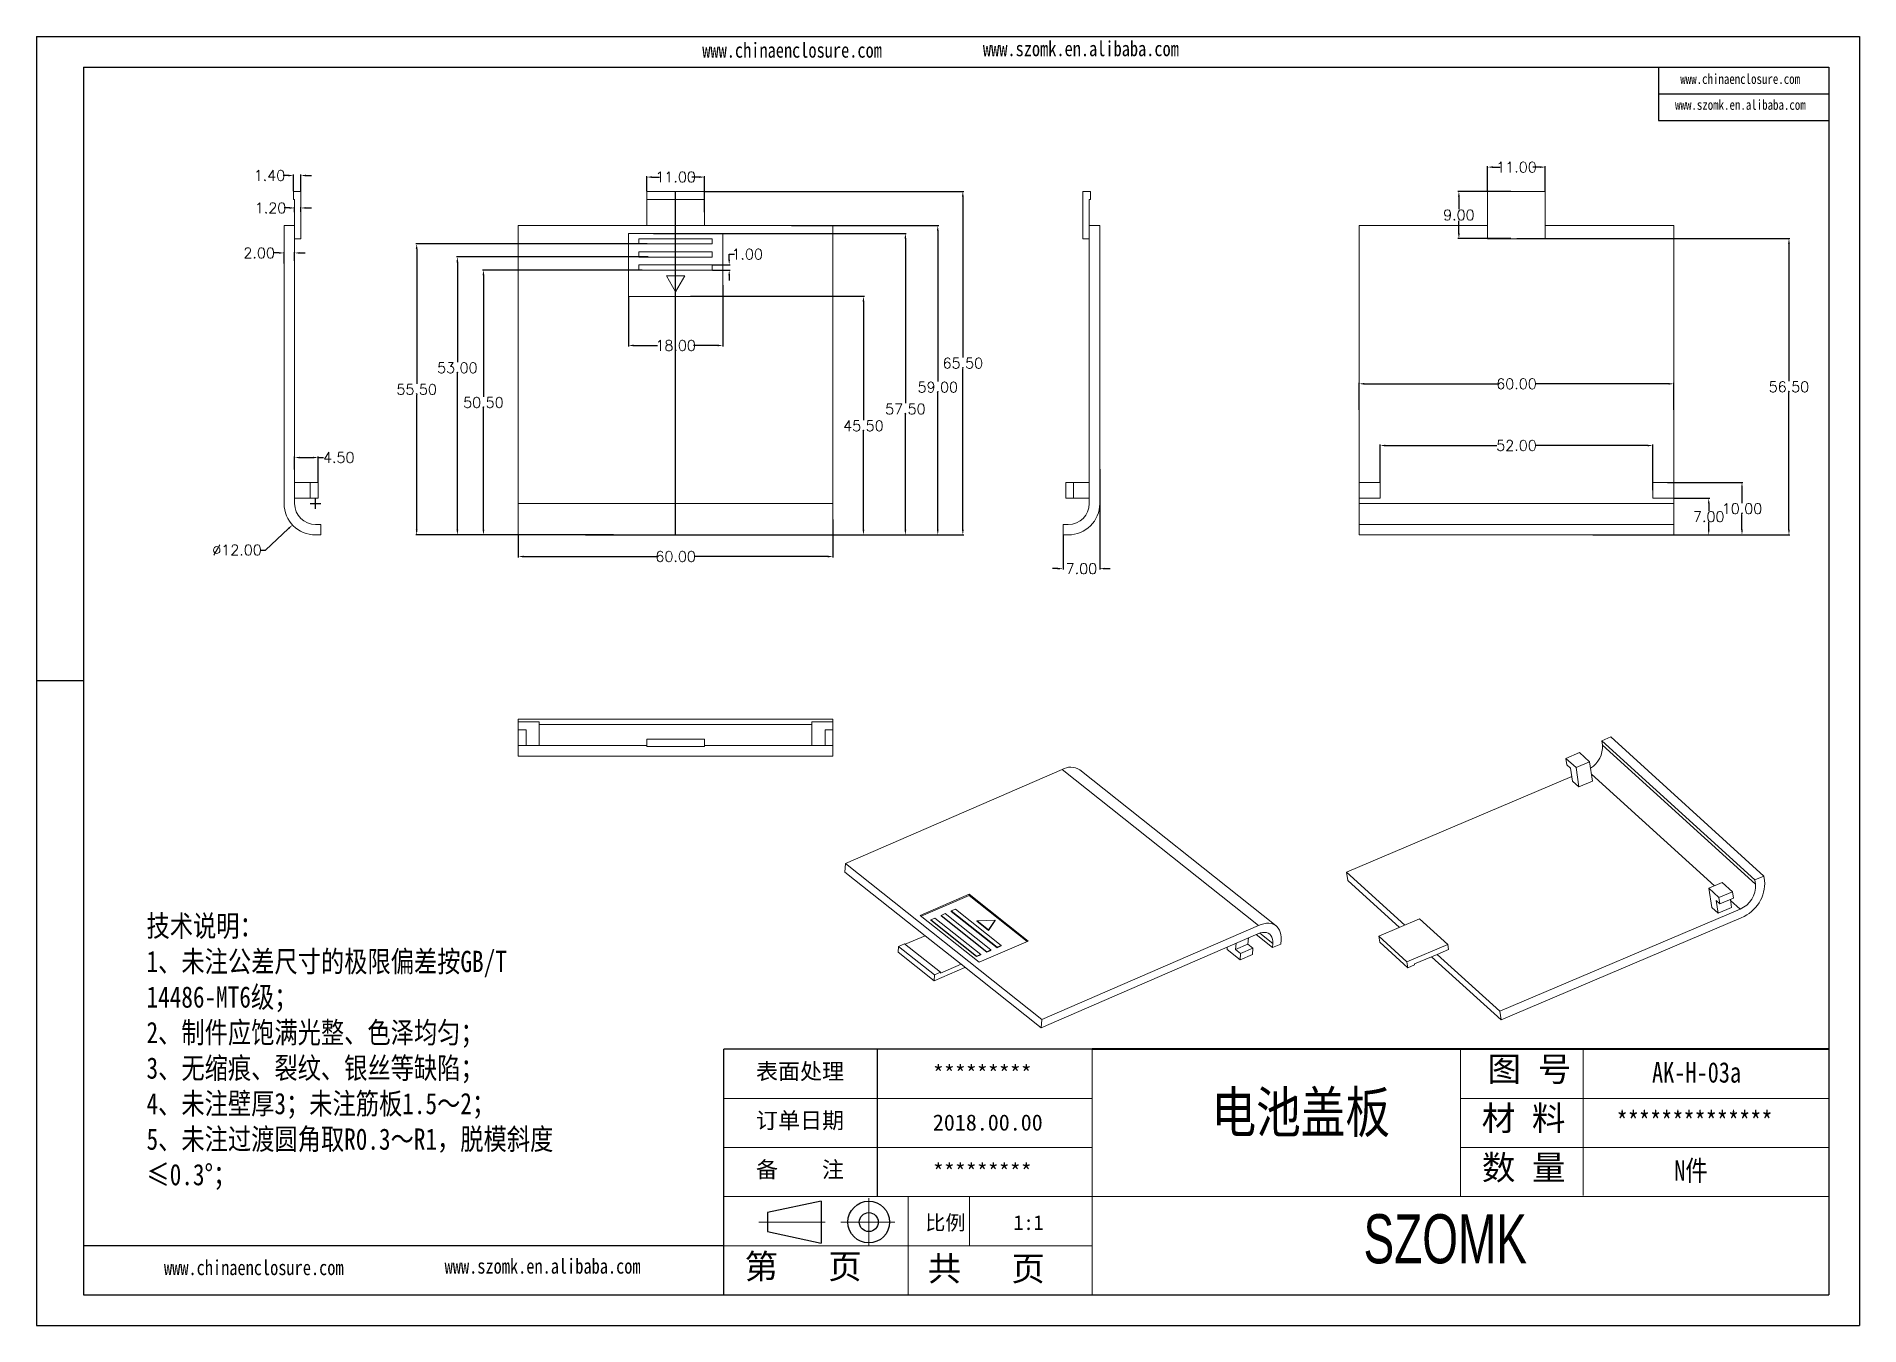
# Model space of a CAD drawing. Header units: inches. Extents: x 1209 to 2667, y 1126 to 1477.
# Drawn here: x 2319.7 to 2667.3, y 1125.7 to 1371.5 of the extents above; entities that cross this region are included whole.
import ezdxf

# ---------------------------------------------------------------- set-up
doc = ezdxf.new("R2010")
doc.units = ezdxf.units.IN
doc.header["$LTSCALE"] = 15
doc.linetypes.add('CENTER2', pattern=[28.575, 19.05, -3.175, 3.175, -3.175])
doc.linetypes.add('PHANTOM', pattern=[12.7, 6.35, -1.27, 1.27, -1.27, 1.27, -1.27])
doc.layers.add('文字', color=81, linetype='Continuous')
for name, color, linetype, lineweight in [('粗实线', 7, 'Continuous', 30), ('细实线', 3, 'Continuous', 9), ('细点划线', 2, 'CENTER2', 9)]:
    doc.layers.add(name, color=color, linetype=linetype, lineweight=lineweight)
doc.styles.get("Standard").update_dxf_attribs({"font": 'txt', "bigfont": 'gbcbig.shx'})
doc.styles.add('宋体', font='', dxfattribs={"width": 0.8, "height": 3.5})
doc.styles.add('长仿宋', font='', dxfattribs={"width": 0.7, "height": 4})
doc.styles.get('宋体').set_extended_font_data('SimSun')
doc.styles.get('长仿宋').set_extended_font_data('SimSun')
doc.dimstyles.new('2.5', dxfattribs={"dimtxt": 2, "dimasz": 1, "dimexe": 0.18, "dimexo": 0.0625, "dimgap": 0.09, "dimtad": 0, "dimtih": 1, "dimtoh": 1, "dimzin": 0, "dimdsep": 46, "dimtxsty": 'Standard', "dimcen": 1, "dimadec": 0, "dimazin": 2, "dimtfac": 1, "dimtofl": 0, "dimtmove": 0, "dimatfit": 3, "dimfxl": 0, "dimtolj": 1, "dimtzin": 0, "dimarcsym": 0})

msp = doc.modelspace()

# ---------------------------------------------------------------- texts
at = {"char_height": 3.07953, "width": 1750.24885, "attachment_point": 1}
for s, insert in [('{\\fSimHei|b0|i0|c134|p49;表面处理}', (2456.912, 1175.672)), ('{\\fSimHei|b0|i0|c134|p49;*********}', (2490.641, 1175.276)), ('{\\fSimHei|b0|i0|c134|p49;订单日期}', (2456.912, 1166.308)), ('{\\fSimHei|b0|i0|c134|p49;2018.00.00}', (2490.641, 1165.912)), ('{\\fSimHei|b0|i0|c134|p49;备    注}', (2456.912, 1156.944)), ('{\\fSimHei|b0|i0|c134|p49;*********}', (2490.641, 1156.548))]:
    msp.add_mtext(s, dxfattribs=dict(at, insert=insert))
at = {"layer": '文字', "color": 0, "attachment_point": 1, "style": '宋体'}
for s, insert, char_height, width in [('www.chinaenclosure.com', (2446.67, 1370.283), 2.86124, 50.26918), ('www.szomk.en.alibaba.com', (2500.187, 1370.566), 2.86124, 50.26918), ('www.chinaenclosure.com', (2633.171, 1364.323), 1.90749, 33.51278), ('www.szomk.en.alibaba.com', (2632.174, 1359.384), 1.90749, 33.51278), ('{\\H1.111x;技术说明：\\P1、未注公差尺寸的极限偏差按GB/T 14486-MT6级；\\P2、制件应饱满光整、色泽均匀；\\P3、无缩痕、裂纹、银丝等缺陷；\\P4、未注壁厚3；未注筋板1.5～2；\\P5、未注过渡圆角取R0.3～R1，脱模斜度≤0.3%%D；}', (2340.698, 1203.889), 3.65783, 82.39045), ('{\\H1.111x;AK-H-03a}', (2627.778, 1175.883), 3.51152, 40.59708), ('电池盖板', (2543.767, 1170.245), 7.8034, 99.7633), ('{\\H1.111x;**************}', (2621.023, 1166.519), 3.51152, 40.59708), ('{\\H1.111x;N件}', (2632.025, 1157.155), 3.51152, 40.59708), ('www.chinaenclosure.com', (2344.024, 1138.133), 2.86124, 50.26918), ('www.szomk.en.alibaba.com', (2397.541, 1138.416), 2.86124, 50.26918)]:
    msp.add_mtext(s, dxfattribs=dict(at, insert=insert, char_height=char_height, width=width))
at = {"layer": '粗实线', "insert": (2572.766, 1146.884), "char_height": 9.36405, "width": 105.00851, "attachment_point": 1, "style": '长仿宋'}
msp.add_mtext('{\\fSTXinwei|b0|i0|c134|p2;SZOMK}', dxfattribs=at)
at = {"layer": '细实线', "color": 7, "attachment_point": 1}
for s, insert, char_height, width in [('{\\fSimSun|b0|i0|c134|p54;图 号}', (2596.414, 1176.908), 4.68202, 23.41011), ('{\\fSimSun|b0|i0|c134|p54;材 料   }', (2595.304, 1167.544), 4.68202, 23.41011), ('{\\fSimSun|b0|i0|c134|p54;数 量}', (2595.327, 1158.134), 4.68202, 21.15397), ('{\\fSimSun|b0|i0|c134|p54;比例}', (2489.198, 1146.691), 2.80921, 12.33158), ('{\\fSimSun|b0|i0|c134|p54;1:1}', (2506.024, 1146.691), 2.80921, 12.33158), ('{\\fSimSun|b0|i0|c134|p54;第   页}', (2454.745, 1139.264), 4.68202, 35.11517), ('{\\fSimSun|b0|i0|c134|p54; 共   页}', (2486.493, 1138.866), 4.68202, 35.11517)]:
    msp.add_mtext(s, dxfattribs=dict(at, insert=insert, char_height=char_height, width=width))

# ---------------------------------------------------------------- blocks, each defined once
blk = doc.blocks.new('*D197')
at = {"color": 0, "lineweight": -2, "transparency": 16777216}
for p, q in [((2367.73, 1344.94), (2366.73, 1344.94)), ((2368.73, 1341.97), (2368.73, 1345.12)), ((2370.13, 1341.97), (2370.13, 1345.12)), ((2371.13, 1344.94), (2372.13, 1344.94))]:
    blk.add_line(p, q, dxfattribs=at)
at = {"color": 0, "transparency": 16777216}
for points in [[(2367.73, 1345.11), (2367.73, 1344.78), (2368.73, 1344.94)], [(2371.13, 1345.11), (2371.13, 1344.78), (2370.13, 1344.94)]]:
    blk.add_solid(points, dxfattribs=at)
at = {"layer": 'Defpoints', "color": 0, "transparency": 16777216}
for p in [(2368.73, 1344.94), (2368.73, 1341.91), (2370.13, 1341.91)]:
    blk.add_point(p, dxfattribs=at)
at = {"color": 0, "transparency": 16777216, "insert": (2364.14, 1344.94), "char_height": 2, "attachment_point": 5}
blk.add_mtext('\\A1;1.40', dxfattribs=at)
blk = doc.blocks.new('*D198')
at = {"color": 0, "lineweight": -2, "transparency": 16777216}
for p, q in [((2367.93, 1338.76), (2366.93, 1338.76)), ((2368.93, 1337.97), (2368.93, 1338.94)), ((2370.13, 1338.04), (2370.13, 1338.94)), ((2371.13, 1338.76), (2372.13, 1338.76))]:
    blk.add_line(p, q, dxfattribs=at)
at = {"color": 0, "transparency": 16777216}
for points in [[(2367.93, 1338.93), (2367.93, 1338.6), (2368.93, 1338.76)], [(2371.13, 1338.93), (2371.13, 1338.6), (2370.13, 1338.76)]]:
    blk.add_solid(points, dxfattribs=at)
at = {"layer": 'Defpoints', "color": 0, "transparency": 16777216}
for p in [(2368.93, 1338.76), (2368.93, 1337.91), (2370.13, 1337.97)]:
    blk.add_point(p, dxfattribs=at)
at = {"color": 0, "transparency": 16777216, "insert": (2364.34, 1338.76), "char_height": 2, "attachment_point": 5}
blk.add_mtext('\\A1;1.20', dxfattribs=at)
blk = doc.blocks.new('*D199')
at = {"color": 0, "lineweight": -2, "transparency": 16777216}
for p, q in [((2365.93, 1330.18), (2364.93, 1330.18)), ((2366.93, 1328.16), (2366.93, 1330.36)), ((2368.93, 1328.7), (2368.93, 1330.36)), ((2369.93, 1330.18), (2370.93, 1330.18))]:
    blk.add_line(p, q, dxfattribs=at)
at = {"color": 0, "transparency": 16777216}
for points in [[(2365.93, 1330.35), (2365.93, 1330.02), (2366.93, 1330.18)], [(2369.93, 1330.35), (2369.93, 1330.02), (2368.93, 1330.18)]]:
    blk.add_solid(points, dxfattribs=at)
at = {"layer": 'Defpoints', "color": 0, "transparency": 16777216}
for p in [(2366.93, 1330.18), (2366.93, 1328.1), (2368.93, 1328.64)]:
    blk.add_point(p, dxfattribs=at)
at = {"color": 0, "transparency": 16777216, "insert": (2362.17, 1330.18), "char_height": 2, "attachment_point": 5}
blk.add_mtext('\\A1;2.00', dxfattribs=at)
blk = doc.blocks.new('*D200')
at = {"color": 0, "lineweight": -2, "transparency": 16777216}
for p, q in [((2368.93, 1288.91), (2368.93, 1291.35)), ((2369.93, 1291.17), (2372.43, 1291.17)), ((2373.43, 1286.47), (2373.43, 1291.35)), ((2373.43, 1291.17), (2374.43, 1291.17))]:
    blk.add_line(p, q, dxfattribs=at)
at = {"color": 0, "transparency": 16777216}
for points in [[(2369.93, 1291.33), (2369.93, 1291), (2368.93, 1291.17)], [(2372.43, 1291.33), (2372.43, 1291), (2373.43, 1291.17)]]:
    blk.add_solid(points, dxfattribs=at)
at = {"layer": 'Defpoints', "color": 0, "transparency": 16777216}
for p in [(2368.93, 1291.17), (2368.93, 1288.84), (2373.43, 1286.41)]:
    blk.add_point(p, dxfattribs=at)
at = {"color": 0, "transparency": 16777216, "insert": (2377.35, 1291.17), "char_height": 2, "attachment_point": 5}
blk.add_mtext('\\A1;4.50', dxfattribs=at)
blk = doc.blocks.new('*D201')
at = {"color": 0, "lineweight": -2, "transparency": 16777216}
for p, q in [((2372.93, 1281.41), (2372.93, 1283.41)), ((2371.93, 1282.41), (2373.93, 1282.41)), ((2363.37, 1273.53), (2367.8, 1277.64)), ((2362.37, 1273.53), (2363.37, 1273.53))]:
    blk.add_line(p, q, dxfattribs=at)
at = {"color": 0, "transparency": 16777216}
blk.add_solid([(2367.69, 1277.76), (2367.91, 1277.52), (2368.53, 1278.32)], dxfattribs=at)
at = {"layer": 'Defpoints', "color": 0, "transparency": 16777216}
for p in [(2377.33, 1286.49), (2368.53, 1278.32)]:
    blk.add_point(p, dxfattribs=at)
at = {"color": 0, "transparency": 16777216, "insert": (2357.95, 1273.53), "char_height": 2, "attachment_point": 5}
blk.add_mtext('\\A1;∅12.00', dxfattribs=at)
blk = doc.blocks.new('*D202')
at = {"color": 0, "lineweight": -2, "transparency": 16777216}
for p, q in [((2463.67, 1335.41), (2491.76, 1335.41)), ((2491.58, 1334.41), (2491.58, 1305.68)), ((2491.58, 1277.41), (2491.58, 1303.5)), ((2463.67, 1276.41), (2491.76, 1276.41))]:
    blk.add_line(p, q, dxfattribs=at)
at = {"color": 0, "transparency": 16777216}
for points in [[(2491.41, 1334.41), (2491.74, 1334.41), (2491.58, 1335.41)], [(2491.41, 1277.41), (2491.74, 1277.41), (2491.58, 1276.41)]]:
    blk.add_solid(points, dxfattribs=at)
at = {"layer": 'Defpoints', "color": 0, "transparency": 16777216}
for p in [(2463.61, 1335.41), (2491.58, 1335.41), (2463.61, 1276.41)]:
    blk.add_point(p, dxfattribs=at)
at = {"color": 0, "transparency": 16777216, "insert": (2491.58, 1304.59), "char_height": 2, "attachment_point": 5}
blk.add_mtext('\\A1;59.00', dxfattribs=at)
blk = doc.blocks.new('*D203')
at = {"color": 0, "lineweight": -2, "transparency": 16777216}
for p, q in [((2447.15, 1341.91), (2496.54, 1341.91)), ((2496.36, 1340.91), (2496.36, 1310.25)), ((2496.36, 1277.41), (2496.36, 1308.07)), ((2452.05, 1276.41), (2496.54, 1276.41))]:
    blk.add_line(p, q, dxfattribs=at)
at = {"color": 0, "transparency": 16777216}
for points in [[(2496.19, 1340.91), (2496.53, 1340.91), (2496.36, 1341.91)], [(2496.19, 1277.41), (2496.53, 1277.41), (2496.36, 1276.41)]]:
    blk.add_solid(points, dxfattribs=at)
at = {"layer": 'Defpoints', "color": 0, "transparency": 16777216}
for p in [(2447.09, 1341.91), (2496.36, 1341.91), (2451.98, 1276.41)]:
    blk.add_point(p, dxfattribs=at)
at = {"color": 0, "transparency": 16777216, "insert": (2496.36, 1309.16), "char_height": 2, "attachment_point": 5}
blk.add_mtext('\\A1;65.50', dxfattribs=at)
blk = doc.blocks.new('*D204')
at = {"color": 0, "lineweight": -2, "transparency": 16777216}
for p, q in [((2444.41, 1321.91), (2477.58, 1321.91)), ((2477.4, 1320.91), (2477.4, 1298.31)), ((2477.4, 1277.41), (2477.4, 1296.13)), ((2444.41, 1276.41), (2477.58, 1276.41))]:
    blk.add_line(p, q, dxfattribs=at)
at = {"color": 0, "transparency": 16777216}
for points in [[(2477.24, 1320.91), (2477.57, 1320.91), (2477.4, 1321.91)], [(2477.24, 1277.41), (2477.57, 1277.41), (2477.4, 1276.41)]]:
    blk.add_solid(points, dxfattribs=at)
at = {"layer": 'Defpoints', "color": 0, "transparency": 16777216}
for p in [(2444.35, 1321.91), (2477.4, 1321.91), (2444.35, 1276.41)]:
    blk.add_point(p, dxfattribs=at)
at = {"color": 0, "transparency": 16777216, "insert": (2477.4, 1297.22), "char_height": 2, "attachment_point": 5}
blk.add_mtext('\\A1;45.50', dxfattribs=at)
blk = doc.blocks.new('*D205')
at = {"color": 0, "lineweight": -2, "transparency": 16777216}
for p, q in [((2437.4, 1333.91), (2485.58, 1333.91)), ((2485.4, 1332.91), (2485.4, 1301.53)), ((2485.4, 1277.41), (2485.4, 1299.35)), ((2424.39, 1276.41), (2485.58, 1276.41))]:
    blk.add_line(p, q, dxfattribs=at)
at = {"color": 0, "transparency": 16777216}
for points in [[(2485.23, 1332.91), (2485.57, 1332.91), (2485.4, 1333.91)], [(2485.23, 1277.41), (2485.57, 1277.41), (2485.4, 1276.41)]]:
    blk.add_solid(points, dxfattribs=at)
at = {"layer": 'Defpoints', "color": 0, "transparency": 16777216}
for p in [(2437.34, 1333.91), (2485.4, 1333.91), (2424.33, 1276.41)]:
    blk.add_point(p, dxfattribs=at)
at = {"color": 0, "transparency": 16777216, "insert": (2485.4, 1300.44), "char_height": 2, "attachment_point": 5}
blk.add_mtext('\\A1;57.50', dxfattribs=at)
blk = doc.blocks.new('*D206')
at = {"color": 0, "lineweight": -2, "transparency": 16777216}
for p, q in [((2575.93, 1286.47), (2575.93, 1293.64)), ((2576.93, 1293.46), (2598.17, 1293.46)), ((2626.93, 1293.46), (2605.68, 1293.46)), ((2627.93, 1284.97), (2627.93, 1293.64))]:
    blk.add_line(p, q, dxfattribs=at)
at = {"color": 0, "transparency": 16777216}
for points in [[(2576.93, 1293.62), (2576.93, 1293.29), (2575.93, 1293.46)], [(2626.93, 1293.62), (2626.93, 1293.29), (2627.93, 1293.46)]]:
    blk.add_solid(points, dxfattribs=at)
at = {"layer": 'Defpoints', "color": 0, "transparency": 16777216}
for p in [(2627.93, 1293.46), (2575.93, 1286.41), (2627.93, 1284.91)]:
    blk.add_point(p, dxfattribs=at)
at = {"color": 0, "transparency": 16777216, "insert": (2601.93, 1293.46), "char_height": 2, "attachment_point": 5}
blk.add_mtext('\\A1;52.00', dxfattribs=at)
blk = doc.blocks.new('*D207')
at = {"color": 0, "lineweight": -2, "transparency": 16777216}
for p, q in [((2571.93, 1300.24), (2571.93, 1305.41)), ((2572.93, 1305.23), (2598.34, 1305.23)), ((2630.93, 1305.23), (2605.52, 1305.23)), ((2631.93, 1300.24), (2631.93, 1305.41))]:
    blk.add_line(p, q, dxfattribs=at)
at = {"color": 0, "transparency": 16777216}
for points in [[(2572.93, 1305.39), (2572.93, 1305.06), (2571.93, 1305.23)], [(2630.93, 1305.39), (2630.93, 1305.06), (2631.93, 1305.23)]]:
    blk.add_solid(points, dxfattribs=at)
at = {"layer": 'Defpoints', "color": 0, "transparency": 16777216}
for p in [(2631.93, 1305.23), (2571.93, 1300.18), (2631.93, 1300.18)]:
    blk.add_point(p, dxfattribs=at)
at = {"color": 0, "transparency": 16777216, "insert": (2601.93, 1305.23), "char_height": 2, "attachment_point": 5}
blk.add_mtext('\\A1;60.00', dxfattribs=at)
blk = doc.blocks.new('*D208')
at = {"color": 0, "lineweight": -2, "transparency": 16777216}
for p, q in [((2631.99, 1283.41), (2638.77, 1283.41)), ((2638.59, 1282.41), (2638.59, 1281)), ((2630.99, 1276.41), (2638.77, 1276.41)), ((2638.59, 1277.41), (2638.59, 1278.82))]:
    blk.add_line(p, q, dxfattribs=at)
at = {"color": 0, "transparency": 16777216}
for points in [[(2638.42, 1282.41), (2638.76, 1282.41), (2638.59, 1283.41)], [(2638.42, 1277.41), (2638.76, 1277.41), (2638.59, 1276.41)]]:
    blk.add_solid(points, dxfattribs=at)
at = {"layer": 'Defpoints', "color": 0, "transparency": 16777216}
for p in [(2631.93, 1283.41), (2638.59, 1283.41), (2630.92, 1276.41)]:
    blk.add_point(p, dxfattribs=at)
at = {"color": 0, "transparency": 16777216, "insert": (2638.59, 1279.91), "char_height": 2, "attachment_point": 5}
blk.add_mtext('\\A1;7.00', dxfattribs=at)
blk = doc.blocks.new('*D209')
at = {"color": 0, "lineweight": -2, "transparency": 16777216}
for p, q in [((2630.75, 1286.41), (2645.11, 1286.41)), ((2644.93, 1285.41), (2644.93, 1282.5)), ((2644.93, 1277.41), (2644.93, 1280.32)), ((2629.92, 1276.41), (2645.11, 1276.41))]:
    blk.add_line(p, q, dxfattribs=at)
at = {"color": 0, "transparency": 16777216}
for points in [[(2644.77, 1285.41), (2645.1, 1285.41), (2644.93, 1286.41)], [(2644.77, 1277.41), (2645.1, 1277.41), (2644.93, 1276.41)]]:
    blk.add_solid(points, dxfattribs=at)
at = {"layer": 'Defpoints', "color": 0, "transparency": 16777216}
for p in [(2630.69, 1286.41), (2644.93, 1286.41), (2629.85, 1276.41)]:
    blk.add_point(p, dxfattribs=at)
at = {"color": 0, "transparency": 16777216, "insert": (2644.93, 1281.41), "char_height": 2, "attachment_point": 5}
blk.add_mtext('\\A1;10.00', dxfattribs=at)
blk = doc.blocks.new('*D210')
at = {"color": 0, "lineweight": -2, "transparency": 16777216}
for p, q in [((2601.99, 1332.91), (2654.07, 1332.91)), ((2653.89, 1331.91), (2653.89, 1305.75)), ((2653.89, 1277.41), (2653.89, 1303.57)), ((2616.48, 1276.41), (2654.07, 1276.41))]:
    blk.add_line(p, q, dxfattribs=at)
at = {"color": 0, "transparency": 16777216}
for points in [[(2653.72, 1331.91), (2654.06, 1331.91), (2653.89, 1332.91)], [(2653.72, 1277.41), (2654.06, 1277.41), (2653.89, 1276.41)]]:
    blk.add_solid(points, dxfattribs=at)
at = {"layer": 'Defpoints', "color": 0, "transparency": 16777216}
for p in [(2601.93, 1332.91), (2616.42, 1276.41), (2653.89, 1276.41)]:
    blk.add_point(p, dxfattribs=at)
at = {"color": 0, "transparency": 16777216, "insert": (2653.89, 1304.66), "char_height": 2, "attachment_point": 5}
blk.add_mtext('\\A1;56.50', dxfattribs=at)
blk = doc.blocks.new('*D211')
at = {"color": 0, "lineweight": -2, "transparency": 16777216}
for p, q in [((2436.09, 1341.97), (2436.09, 1344.83)), ((2437.09, 1344.65), (2438.5, 1344.65)), ((2446.09, 1344.65), (2444.68, 1344.65)), ((2447.09, 1337.97), (2447.09, 1344.83))]:
    blk.add_line(p, q, dxfattribs=at)
at = {"color": 0, "transparency": 16777216}
for points in [[(2437.09, 1344.82), (2437.09, 1344.48), (2436.09, 1344.65)], [(2446.09, 1344.82), (2446.09, 1344.48), (2447.09, 1344.65)]]:
    blk.add_solid(points, dxfattribs=at)
at = {"layer": 'Defpoints', "color": 0, "transparency": 16777216}
for p in [(2436.09, 1341.91), (2447.09, 1344.65), (2447.09, 1337.91)]:
    blk.add_point(p, dxfattribs=at)
at = {"color": 0, "transparency": 16777216, "insert": (2441.59, 1344.65), "char_height": 2, "attachment_point": 5}
blk.add_mtext('\\A1;11.00', dxfattribs=at)
blk = doc.blocks.new('*D212')
at = {"color": 0, "lineweight": -2, "transparency": 16777216}
for p, q in [((2522.47, 1288.97), (2522.47, 1269.8)), ((2515.47, 1276.34), (2515.47, 1269.8)), ((2514.47, 1269.98), (2513.47, 1269.98)), ((2523.47, 1269.98), (2524.47, 1269.98))]:
    blk.add_line(p, q, dxfattribs=at)
at = {"color": 0, "transparency": 16777216}
for points in [[(2514.47, 1270.15), (2514.47, 1269.82), (2515.47, 1269.98)], [(2523.47, 1270.15), (2523.47, 1269.82), (2522.47, 1269.98)]]:
    blk.add_solid(points, dxfattribs=at)
at = {"layer": 'Defpoints', "color": 0, "transparency": 16777216}
for p in [(2522.47, 1289.03), (2515.47, 1276.41), (2522.47, 1269.98)]:
    blk.add_point(p, dxfattribs=at)
at = {"color": 0, "transparency": 16777216, "insert": (2518.97, 1269.98), "char_height": 2, "attachment_point": 5}
blk.add_mtext('\\A1;7.00', dxfattribs=at)
blk = doc.blocks.new('*D213')
at = {"color": 0, "lineweight": -2, "transparency": 16777216}
for p, q in [((2432.59, 1321.84), (2432.59, 1312.36)), ((2450.59, 1324.01), (2450.59, 1312.36)), ((2433.59, 1312.54), (2438.16, 1312.54)), ((2449.59, 1312.54), (2445.01, 1312.54))]:
    blk.add_line(p, q, dxfattribs=at)
at = {"color": 0, "transparency": 16777216}
for points in [[(2433.59, 1312.71), (2433.59, 1312.37), (2432.59, 1312.54)], [(2449.59, 1312.71), (2449.59, 1312.37), (2450.59, 1312.54)]]:
    blk.add_solid(points, dxfattribs=at)
at = {"layer": 'Defpoints', "color": 0, "transparency": 16777216}
for p in [(2432.59, 1321.91), (2450.59, 1324.08), (2450.59, 1312.54)]:
    blk.add_point(p, dxfattribs=at)
at = {"color": 0, "transparency": 16777216, "insert": (2441.59, 1312.54), "char_height": 2, "attachment_point": 5}
blk.add_mtext('\\A1;18.00', dxfattribs=at)
blk = doc.blocks.new('*D214')
at = {"color": 0, "lineweight": -2, "transparency": 16777216}
for p, q in [((2471.59, 1279.34), (2471.59, 1272.11)), ((2411.59, 1276.34), (2411.59, 1272.11)), ((2412.59, 1272.29), (2438, 1272.29)), ((2470.59, 1272.29), (2445.18, 1272.29))]:
    blk.add_line(p, q, dxfattribs=at)
at = {"color": 0, "transparency": 16777216}
for points in [[(2412.59, 1272.46), (2412.59, 1272.12), (2411.59, 1272.29)], [(2470.59, 1272.46), (2470.59, 1272.12), (2471.59, 1272.29)]]:
    blk.add_solid(points, dxfattribs=at)
at = {"layer": 'Defpoints', "color": 0, "transparency": 16777216}
for p in [(2471.59, 1279.41), (2411.59, 1276.41), (2471.59, 1272.29)]:
    blk.add_point(p, dxfattribs=at)
at = {"color": 0, "transparency": 16777216, "insert": (2441.59, 1272.29), "char_height": 2, "attachment_point": 5}
blk.add_mtext('\\A1;60.00', dxfattribs=at)
blk = doc.blocks.new('*D215')
at = {"color": 0, "lineweight": -2, "transparency": 16777216}
for p, q in [((2435.24, 1326.91), (2404.76, 1326.91)), ((2404.94, 1325.91), (2404.94, 1302.75)), ((2404.94, 1277.41), (2404.94, 1300.57)), ((2421.94, 1276.41), (2404.76, 1276.41))]:
    blk.add_line(p, q, dxfattribs=at)
at = {"color": 0, "transparency": 16777216}
for points in [[(2404.77, 1325.91), (2405.11, 1325.91), (2404.94, 1326.91)], [(2404.77, 1277.41), (2405.11, 1277.41), (2404.94, 1276.41)]]:
    blk.add_solid(points, dxfattribs=at)
at = {"layer": 'Defpoints', "color": 0, "transparency": 16777216}
for p in [(2404.94, 1326.91), (2435.3, 1326.91), (2422, 1276.41)]:
    blk.add_point(p, dxfattribs=at)
at = {"color": 0, "transparency": 16777216, "insert": (2404.94, 1301.66), "char_height": 2, "attachment_point": 5}
blk.add_mtext('\\A1;50.50', dxfattribs=at)
blk = doc.blocks.new('*D216')
at = {"color": 0, "lineweight": -2, "transparency": 16777216}
for p, q in [((2436.38, 1329.41), (2399.79, 1329.41)), ((2399.97, 1328.41), (2399.97, 1309.37)), ((2399.97, 1277.41), (2399.97, 1307.19)), ((2427.05, 1276.41), (2399.79, 1276.41))]:
    blk.add_line(p, q, dxfattribs=at)
at = {"color": 0, "transparency": 16777216}
for points in [[(2399.8, 1328.41), (2400.14, 1328.41), (2399.97, 1329.41)], [(2399.8, 1277.41), (2400.14, 1277.41), (2399.97, 1276.41)]]:
    blk.add_solid(points, dxfattribs=at)
at = {"layer": 'Defpoints', "color": 0, "transparency": 16777216}
for p in [(2399.97, 1329.41), (2436.45, 1329.41), (2427.11, 1276.41)]:
    blk.add_point(p, dxfattribs=at)
at = {"color": 0, "transparency": 16777216, "insert": (2399.97, 1308.28), "char_height": 2, "attachment_point": 5}
blk.add_mtext('\\A1;53.00', dxfattribs=at)
blk = doc.blocks.new('*D217')
at = {"color": 0, "lineweight": -2, "transparency": 16777216}
for p, q in [((2436.18, 1331.91), (2392.03, 1331.91)), ((2392.21, 1330.91), (2392.21, 1305.25)), ((2392.21, 1277.41), (2392.21, 1303.07)), ((2429.76, 1276.41), (2392.03, 1276.41))]:
    blk.add_line(p, q, dxfattribs=at)
at = {"color": 0, "transparency": 16777216}
for points in [[(2392.04, 1330.91), (2392.38, 1330.91), (2392.21, 1331.91)], [(2392.04, 1277.41), (2392.38, 1277.41), (2392.21, 1276.41)]]:
    blk.add_solid(points, dxfattribs=at)
at = {"layer": 'Defpoints', "color": 0, "transparency": 16777216}
for p in [(2392.21, 1331.91), (2436.24, 1331.91), (2429.82, 1276.41)]:
    blk.add_point(p, dxfattribs=at)
at = {"color": 0, "transparency": 16777216, "insert": (2392.21, 1304.16), "char_height": 2, "attachment_point": 5}
blk.add_mtext('\\A1;55.50', dxfattribs=at)
blk = doc.blocks.new('*D218')
at = {"color": 0, "lineweight": -2, "transparency": 16777216}
for p, q in [((2451.8, 1328.91), (2451.8, 1329.94)), ((2451.8, 1329.94), (2452.8, 1329.94)), ((2448.65, 1327.91), (2451.98, 1327.91)), ((2448.65, 1326.91), (2451.98, 1326.91)), ((2451.8, 1325.91), (2451.8, 1324.91))]:
    blk.add_line(p, q, dxfattribs=at)
at = {"color": 0, "transparency": 16777216}
for points in [[(2451.64, 1328.91), (2451.97, 1328.91), (2451.8, 1327.91)], [(2451.64, 1325.91), (2451.97, 1325.91), (2451.8, 1326.91)]]:
    blk.add_solid(points, dxfattribs=at)
at = {"layer": 'Defpoints', "color": 0, "transparency": 16777216}
for p in [(2448.59, 1327.91), (2448.59, 1326.91), (2451.8, 1326.91)]:
    blk.add_point(p, dxfattribs=at)
at = {"color": 0, "transparency": 16777216, "insert": (2455.23, 1329.94), "char_height": 2, "attachment_point": 5}
blk.add_mtext('\\A1;1.00', dxfattribs=at)
blk = doc.blocks.new('*D219')
at = {"color": 0, "lineweight": -2, "transparency": 16777216}
for p, q in [((2596.43, 1341.97), (2596.43, 1346.73)), ((2597.43, 1346.55), (2598.84, 1346.55)), ((2606.43, 1346.55), (2605.02, 1346.55)), ((2607.43, 1341.97), (2607.43, 1346.73))]:
    blk.add_line(p, q, dxfattribs=at)
at = {"color": 0, "transparency": 16777216}
for points in [[(2597.43, 1346.72), (2597.43, 1346.39), (2596.43, 1346.55)], [(2606.43, 1346.72), (2606.43, 1346.39), (2607.43, 1346.55)]]:
    blk.add_solid(points, dxfattribs=at)
at = {"layer": 'Defpoints', "color": 0, "transparency": 16777216}
for p in [(2607.43, 1346.55), (2596.43, 1341.91), (2607.43, 1341.91)]:
    blk.add_point(p, dxfattribs=at)
at = {"color": 0, "transparency": 16777216, "insert": (2601.93, 1346.55), "char_height": 2, "attachment_point": 5}
blk.add_mtext('\\A1;11.00', dxfattribs=at)
blk = doc.blocks.new('*D220')
at = {"color": 0, "lineweight": -2, "transparency": 16777216}
for p, q in [((2600.88, 1341.91), (2590.77, 1341.91)), ((2590.95, 1340.91), (2590.95, 1338.5)), ((2590.95, 1333.91), (2590.95, 1336.32)), ((2600.88, 1332.91), (2590.77, 1332.91))]:
    blk.add_line(p, q, dxfattribs=at)
at = {"color": 0, "transparency": 16777216}
for points in [[(2590.78, 1340.91), (2591.12, 1340.91), (2590.95, 1341.91)], [(2590.78, 1333.91), (2591.12, 1333.91), (2590.95, 1332.91)]]:
    blk.add_solid(points, dxfattribs=at)
at = {"layer": 'Defpoints', "color": 0, "transparency": 16777216}
for p in [(2600.94, 1341.91), (2590.95, 1332.91), (2600.94, 1332.91)]:
    blk.add_point(p, dxfattribs=at)
at = {"color": 0, "transparency": 16777216, "insert": (2590.95, 1337.41), "char_height": 2, "attachment_point": 5}
blk.add_mtext('\\A1;9.00', dxfattribs=at)

# ---------------------------------------------------------------- dimensions: what is measured, and where the dimension line sits
for base, p1, p2, picture, middle in [((2368.73, 1344.942), (2370.13, 1341.905), (2368.73, 1341.905), '*D197', (2364.14, 1344.942)), ((2447.086, 1344.651), (2436.086, 1341.905), (2447.086, 1337.905), '*D211', (2441.586, 1344.651)), ((2607.426, 1346.552), (2596.426, 1341.905), (2607.426, 1341.905), '*D219', (2601.926, 1346.552)), ((2368.93, 1338.763), (2370.13, 1337.974), (2368.93, 1337.905), '*D198', (2364.34, 1338.763)), ((2366.93, 1330.185), (2368.93, 1328.637), (2366.93, 1328.101), '*D199', (2362.173, 1330.185)), ((2450.586, 1312.542), (2432.586, 1321.905), (2450.586, 1324.075), '*D213', (2441.586, 1312.542)), ((2631.926, 1305.225), (2571.926, 1300.182), (2631.926, 1300.182), '*D207', (2601.926, 1305.225)), ((2627.926, 1293.458), (2575.926, 1286.405), (2627.926, 1284.905), '*D206', (2601.926, 1293.458)), ((2522.47, 1269.985), (2515.47, 1276.405), (2522.47, 1289.029), '*D212', (2518.97, 1269.985)), ((2471.586, 1272.291), (2411.586, 1276.405), (2471.586, 1279.405), '*D214', (2441.586, 1272.291))]:
    dim = msp.add_linear_dim(base=base, p1=p1, p2=p2, dimstyle='2.5')
    dim.commit()
    dim.dimension.update_dxf_attribs({"geometry": picture, "text_midpoint": middle})
for base, p1, p2, picture, middle in [((2496.36, 1341.905), (2451.983, 1276.405), (2447.086, 1341.905), '*D203', (2496.36, 1309.155)), ((2590.948, 1332.905), (2600.94, 1341.905), (2600.94, 1332.905), '*D220', (2590.948, 1337.405)), ((2392.211, 1331.905), (2429.822, 1276.405), (2436.244, 1331.905), '*D217', (2392.211, 1304.155)), ((2653.889, 1276.405), (2601.926, 1332.905), (2616.422, 1276.405), '*D210', (2653.889, 1304.655)), ((2404.939, 1326.905), (2422.004, 1276.405), (2435.301, 1326.905), '*D215', (2404.939, 1301.655)), ((2644.932, 1286.405), (2629.854, 1276.405), (2630.691, 1286.405), '*D209', (2644.932, 1281.405))]:
    dim = msp.add_linear_dim(base=base, p1=p1, p2=p2, angle=90, dimstyle='2.5')
    dim.commit()
    dim.dimension.update_dxf_attribs({"geometry": picture, "text_midpoint": middle})
for base, p1, p2, picture, middle in [((2491.578, 1335.405), (2463.611, 1276.405), (2463.611, 1335.405), '*D202', (2491.578, 1304.589)), ((2485.399, 1333.905), (2424.327, 1276.405), (2437.337, 1333.905), '*D205', (2485.399, 1300.443)), ((2399.971, 1329.405), (2427.112, 1276.405), (2436.446, 1329.405), '*D216', (2399.971, 1308.283)), ((2451.805, 1326.905), (2448.586, 1327.905), (2448.586, 1326.905), '*D218', (2455.228, 1329.94)), ((2477.402, 1321.905), (2444.348, 1276.405), (2444.348, 1321.905), '*D204', (2477.402, 1297.216)), ((2638.59, 1283.405), (2630.925, 1276.405), (2631.926, 1283.405), '*D208', (2638.59, 1279.905))]:
    dim = msp.add_linear_dim(base=base, p1=p1, p2=p2, angle=90, dimstyle='2.5')
    dim.commit()
    dim.dimension.update_dxf_attribs({"geometry": picture, "text_midpoint": middle, "dimtype": 160})
dim = msp.add_linear_dim(base=(2368.93, 1291.166), p1=(2373.43, 1286.405), p2=(2368.93, 1288.843), dimstyle='2.5')
dim.commit()
dim.dimension.update_dxf_attribs({"geometry": '*D200', "text_midpoint": (2377.353, 1291.166), "dimtype": 160})
dim = msp.add_diameter_dim_2p(p1=(2377.326, 1286.489), p2=(2368.534, 1278.322), dimstyle='2.5')
dim.commit()
dim.dimension.update_dxf_attribs({"geometry": '*D201', "text_midpoint": (2357.95, 1273.528), "dimtype": 163})

# ---------------------------------------------------------------- linework, layer by layer
for p, q in [((2319.709, 1371.463), (2667.349, 1371.463)), ((2319.709, 1371.463), (2319.709, 1125.657)), ((2667.349, 1371.463), (2667.349, 1125.657)), ((2328.704, 1365.61), (2661.496, 1365.61)), ((2328.704, 1365.61), (2328.704, 1131.509)), ((2628.982, 1365.61), (2628.982, 1355.45)), ((2661.496, 1365.61), (2661.496, 1131.509)), ((2628.982, 1360.53), (2661.496, 1360.53)), ((2628.982, 1355.45), (2661.496, 1355.45)), ((2328.704, 1248.56), (2319.709, 1248.56)), ((2319.709, 1239.456), (2319.709, 1125.657)), ((2521.036, 1178.329), (2450.805, 1178.329)), ((2450.805, 1131.509), (2450.805, 1178.329)), ((2480.068, 1150.237), (2480.068, 1178.329)), ((2450.805, 1140.873), (2328.704, 1140.873)), ((2328.704, 1131.509), (2661.496, 1131.509)), ((2319.709, 1125.657), (2667.349, 1125.657)), ((2319.709, 1125.657), (2480.653, 1125.657))]:
    msp.add_line(p, q)
at = {"color": 7, "linetype": 'Continuous', "lineweight": 15}
for p, q in [((2370.13, 1341.905), (2368.73, 1341.905)), ((2368.73, 1340.405), (2368.73, 1341.905)), ((2370.13, 1341.905), (2370.13, 1332.905)), ((2447.086, 1341.905), (2436.086, 1341.905)), ((2436.086, 1341.905), (2436.086, 1340.405)), ((2447.086, 1340.405), (2447.086, 1341.905)), ((2519.27, 1332.905), (2519.27, 1341.905)), ((2520.67, 1341.905), (2519.27, 1341.905)), ((2520.67, 1341.905), (2520.67, 1340.405)), ((2596.426, 1341.905), (2596.426, 1332.905)), ((2596.426, 1341.905), (2607.426, 1341.905)), ((2607.426, 1332.905), (2607.426, 1341.905)), ((2368.93, 1340.405), (2368.73, 1340.405)), ((2368.93, 1335.405), (2368.93, 1340.405)), ((2436.086, 1340.405), (2447.086, 1340.405)), ((2436.086, 1340.405), (2436.086, 1335.405)), ((2447.086, 1335.405), (2447.086, 1340.405)), ((2520.67, 1340.405), (2520.47, 1340.405)), ((2520.47, 1340.405), (2520.47, 1335.405)), ((2366.93, 1335.405), (2366.93, 1282.405)), ((2366.93, 1335.405), (2368.93, 1335.405)), ((2368.93, 1335.405), (2368.93, 1282.405)), ((2411.586, 1335.405), (2471.586, 1335.405)), ((2411.586, 1282.405), (2411.586, 1335.405)), ((2471.586, 1335.405), (2471.586, 1282.405)), ((2520.47, 1282.405), (2520.47, 1335.405)), ((2520.47, 1335.405), (2522.47, 1335.405)), ((2522.47, 1282.405), (2522.47, 1335.405)), ((2596.426, 1335.405), (2571.926, 1335.405)), ((2571.926, 1335.405), (2571.926, 1286.405)), ((2631.926, 1335.405), (2607.426, 1335.405)), ((2631.926, 1286.405), (2631.926, 1335.405)), ((2370.13, 1332.905), (2368.93, 1332.905)), ((2432.586, 1333.905), (2450.586, 1333.905)), ((2432.586, 1321.905), (2432.586, 1333.905)), ((2434.586, 1332.905), (2434.586, 1331.905)), ((2448.586, 1332.905), (2434.586, 1332.905)), ((2434.586, 1331.905), (2448.586, 1331.905)), ((2448.586, 1331.905), (2448.586, 1332.905)), ((2450.586, 1333.905), (2450.586, 1321.905)), ((2519.27, 1332.905), (2520.47, 1332.905)), ((2596.426, 1332.905), (2607.426, 1332.905)), ((2434.586, 1330.405), (2434.586, 1329.405)), ((2448.586, 1330.405), (2434.586, 1330.405)), ((2434.586, 1329.405), (2448.586, 1329.405)), ((2448.586, 1329.405), (2448.586, 1330.405)), ((2434.586, 1327.905), (2434.586, 1326.905)), ((2448.586, 1327.905), (2434.586, 1327.905)), ((2434.586, 1326.905), (2448.586, 1326.905)), ((2439.836, 1325.814), (2441.586, 1322.783)), ((2443.336, 1325.814), (2439.836, 1325.814)), ((2441.586, 1322.783), (2443.336, 1325.814)), ((2448.586, 1326.905), (2448.586, 1327.905)), ((2450.586, 1321.905), (2432.586, 1321.905)), ((2368.93, 1286.405), (2371.93, 1286.405)), ((2371.93, 1283.405), (2371.93, 1286.405)), ((2371.93, 1286.405), (2373.43, 1286.405)), ((2373.43, 1283.405), (2373.43, 1286.405)), ((2515.97, 1286.405), (2515.97, 1283.405)), ((2515.97, 1286.405), (2517.47, 1286.405)), ((2517.47, 1283.405), (2517.47, 1286.405)), ((2517.47, 1286.405), (2520.47, 1286.405)), ((2571.926, 1286.405), (2575.926, 1286.405)), ((2571.926, 1283.405), (2571.926, 1286.405)), ((2575.926, 1286.405), (2575.926, 1283.405)), ((2627.926, 1286.405), (2627.926, 1283.405)), ((2631.926, 1286.405), (2627.926, 1286.405)), ((2631.926, 1286.405), (2631.926, 1283.405)), ((2371.93, 1283.405), (2368.93, 1283.405)), ((2373.43, 1283.405), (2371.93, 1283.405)), ((2517.47, 1283.405), (2515.97, 1283.405)), ((2517.47, 1283.405), (2520.47, 1283.405)), ((2575.926, 1283.405), (2571.926, 1283.405)), ((2571.926, 1283.405), (2571.926, 1282.405)), ((2627.926, 1283.405), (2631.926, 1283.405)), ((2631.926, 1282.405), (2631.926, 1283.405)), ((2471.586, 1282.405), (2411.586, 1282.405)), ((2411.586, 1282.405), (2411.586, 1276.405)), ((2471.586, 1282.405), (2471.586, 1276.405)), ((2571.926, 1282.405), (2631.926, 1282.405)), ((2571.926, 1282.405), (2571.926, 1278.405)), ((2631.926, 1278.405), (2631.926, 1282.405)), ((2372.93, 1278.405), (2373.93, 1278.405)), ((2373.93, 1276.405), (2372.93, 1276.405)), ((2373.93, 1278.405), (2373.93, 1276.405)), ((2471.586, 1276.405), (2411.586, 1276.405)), ((2515.47, 1276.405), (2515.47, 1278.405)), ((2515.47, 1278.405), (2516.47, 1278.405)), ((2515.47, 1276.405), (2516.47, 1276.405)), ((2631.926, 1278.405), (2571.926, 1278.405)), ((2571.926, 1278.405), (2571.926, 1276.405)), ((2571.926, 1276.405), (2631.926, 1276.405)), ((2631.926, 1276.405), (2631.926, 1278.405)), ((2411.586, 1241.256), (2471.586, 1241.256)), ((2411.586, 1241.256), (2411.586, 1240.756)), ((2471.586, 1240.756), (2471.586, 1241.256)), ((2411.586, 1240.756), (2415.586, 1240.756)), ((2411.586, 1240.756), (2411.586, 1239.256)), ((2413.086, 1239.256), (2411.586, 1239.256)), ((2411.586, 1239.256), (2411.586, 1236.256)), ((2413.086, 1239.256), (2413.086, 1236.256)), ((2415.586, 1236.256), (2415.586, 1240.756)), ((2471.586, 1240.756), (2467.586, 1240.756)), ((2467.586, 1236.256), (2467.586, 1240.756)), ((2471.586, 1239.256), (2470.086, 1239.256)), ((2470.086, 1236.256), (2470.086, 1239.256)), ((2471.586, 1239.256), (2471.586, 1240.756)), ((2471.586, 1236.256), (2471.586, 1239.256)), ((2619.919, 1237.887), (2618.19, 1237.153)), ((2649.12, 1211.36), (2619.919, 1237.887)), ((2411.586, 1236.256), (2411.586, 1234.256)), ((2411.586, 1236.256), (2436.086, 1236.256)), ((2411.586, 1234.256), (2471.586, 1234.256)), ((2436.086, 1236.056), (2436.086, 1237.456)), ((2447.086, 1237.456), (2436.086, 1237.456)), ((2447.086, 1236.056), (2436.086, 1236.056)), ((2447.086, 1237.456), (2447.086, 1236.056)), ((2447.086, 1236.256), (2471.586, 1236.256)), ((2471.586, 1234.256), (2471.586, 1236.256)), ((2611.336, 1233.806), (2613.929, 1234.907)), ((2615.876, 1233.139), (2613.929, 1234.907)), ((2618.19, 1237.153), (2647.39, 1210.626)), ((2618.19, 1237.153), (2618.315, 1236.334)), ((2647.516, 1209.807), (2618.315, 1236.334)), ((2473.966, 1213.736), (2515.268, 1231.692)), ((2515.268, 1231.692), (2552.714, 1201.954)), ((2556.106, 1201.854), (2518.659, 1231.592)), ((2611.336, 1233.806), (2611.523, 1232.578)), ((2611.336, 1233.806), (2613.282, 1232.037)), ((2612.253, 1231.915), (2611.523, 1232.578)), ((2612.253, 1231.915), (2612.628, 1229.46)), ((2613.282, 1232.037), (2615.876, 1233.139)), ((2613.845, 1228.355), (2613.282, 1232.037)), ((2615.876, 1233.139), (2616.439, 1229.456)), ((2612.489, 1230.374), (2569.534, 1212.129)), ((2613.845, 1228.355), (2612.628, 1229.46)), ((2616.439, 1229.456), (2613.845, 1228.355)), ((2473.966, 1213.736), (2473.853, 1212.136)), ((2511.412, 1183.998), (2473.966, 1213.736)), ((2489.143, 1199.993), (2473.853, 1212.136)), ((2569.534, 1212.129), (2580.673, 1202.01)), ((2569.534, 1212.129), (2569.784, 1210.493)), ((2569.784, 1210.493), (2579.616, 1201.561)), ((2638.59, 1209.047), (2641.183, 1210.149)), ((2641.183, 1210.149), (2643.13, 1208.38)), ((2647.39, 1210.626), (2649.12, 1211.36)), ((2647.516, 1209.807), (2647.39, 1210.626)), ((2649.12, 1211.36), (2649.245, 1210.542)), ((2488.241, 1203.836), (2497.593, 1207.901)), ((2497.576, 1207.661), (2488.43, 1203.686)), ((2497.593, 1207.901), (2497.576, 1207.661)), ((2508.62, 1198.89), (2497.576, 1207.661)), ((2497.593, 1207.901), (2508.826, 1198.98)), ((2640.536, 1207.279), (2638.59, 1209.047)), ((2639.152, 1205.365), (2638.59, 1209.047)), ((2640.724, 1206.051), (2639.994, 1206.714)), ((2640.369, 1204.259), (2639.994, 1206.714)), ((2643.13, 1208.38), (2640.536, 1207.279)), ((2640.724, 1206.051), (2640.536, 1207.279)), ((2643.318, 1207.153), (2640.724, 1206.051)), ((2642.727, 1206.902), (2642.963, 1205.361)), ((2643.13, 1208.38), (2643.318, 1207.153)), ((2499.475, 1194.914), (2488.241, 1203.836)), ((2490.257, 1203.023), (2490.252, 1202.943)), ((2498.989, 1196.005), (2490.252, 1202.943)), ((2491.037, 1203.362), (2490.257, 1203.023)), ((2490.257, 1203.023), (2498.995, 1196.085)), ((2499.774, 1196.423), (2491.037, 1203.362)), ((2492.205, 1203.87), (2492.2, 1203.79)), ((2500.937, 1196.852), (2492.2, 1203.79)), ((2492.985, 1204.209), (2492.205, 1203.87)), ((2492.205, 1203.87), (2500.943, 1196.931)), ((2501.722, 1197.27), (2492.985, 1204.209)), ((2494.154, 1204.717), (2494.148, 1204.637)), ((2502.885, 1197.698), (2494.148, 1204.637)), ((2494.933, 1205.056), (2494.154, 1204.717)), ((2494.154, 1204.717), (2502.891, 1197.778)), ((2503.67, 1198.117), (2494.933, 1205.056)), ((2502.514, 1202.983), (2499.06, 1202.824)), ((2502.508, 1202.903), (2501.239, 1201.009)), ((2501.244, 1201.089), (2502.514, 1202.983)), ((2502.514, 1202.983), (2502.508, 1202.903)), ((2583.469, 1203.197), (2575.687, 1199.892)), ((2588.822, 1198.334), (2583.469, 1203.197)), ((2598.734, 1185.602), (2644.557, 1205.065)), ((2598.984, 1183.966), (2644.807, 1203.429)), ((2640.369, 1204.259), (2639.152, 1205.365)), ((2642.963, 1205.361), (2640.369, 1204.259)), ((2489.143, 1199.993), (2485.384, 1198.359)), ((2496.008, 1194.541), (2489.143, 1199.993)), ((2499.054, 1202.744), (2499.06, 1202.824)), ((2501.239, 1201.009), (2499.054, 1202.744)), ((2499.06, 1202.824), (2501.244, 1201.089)), ((2501.244, 1201.089), (2501.239, 1201.009)), ((2552.601, 1200.354), (2511.299, 1182.398)), ((2552.714, 1201.954), (2511.412, 1183.998)), ((2550.716, 1198.36), (2550.801, 1199.572)), ((2555.435, 1197.711), (2552.281, 1200.215)), ((2581.041, 1195.029), (2575.687, 1199.892)), ((2575.862, 1198.747), (2575.687, 1199.892)), ((2484.01, 1196.832), (2484.089, 1197.951)), ((2484.01, 1196.832), (2490.875, 1191.38)), ((2485.258, 1198.459), (2484.089, 1197.951)), ((2484.089, 1197.951), (2490.954, 1192.499)), ((2492.123, 1193.008), (2485.258, 1198.459)), ((2499.768, 1196.343), (2498.989, 1196.005)), ((2498.995, 1196.085), (2498.989, 1196.005)), ((2498.995, 1196.085), (2499.774, 1196.423)), ((2508.826, 1198.98), (2499.475, 1194.914)), ((2499.774, 1196.423), (2499.768, 1196.343)), ((2501.717, 1197.19), (2500.937, 1196.852)), ((2500.943, 1196.931), (2500.937, 1196.852)), ((2500.943, 1196.931), (2501.722, 1197.27)), ((2501.722, 1197.27), (2501.717, 1197.19)), ((2503.665, 1198.037), (2502.885, 1197.698)), ((2502.891, 1197.778), (2502.885, 1197.698)), ((2502.891, 1197.778), (2503.67, 1198.117)), ((2503.67, 1198.117), (2503.665, 1198.037)), ((2546.763, 1197.816), (2546.732, 1197.383)), ((2549.229, 1195.4), (2546.732, 1197.383)), ((2548.378, 1197.343), (2548.464, 1198.555)), ((2550.716, 1198.36), (2548.378, 1197.343)), ((2548.378, 1197.343), (2549.314, 1196.6)), ((2549.229, 1195.4), (2549.314, 1196.6)), ((2549.229, 1195.4), (2551.567, 1196.416)), ((2551.652, 1197.616), (2549.314, 1196.6)), ((2550.716, 1198.36), (2551.652, 1197.616)), ((2551.652, 1197.616), (2551.567, 1196.416)), ((2555.435, 1197.711), (2555.491, 1198.51)), ((2556.993, 1198.388), (2555.435, 1197.711)), ((2556.993, 1198.388), (2557.05, 1199.188)), ((2581.216, 1193.884), (2575.862, 1198.747)), ((2581.041, 1195.029), (2588.822, 1198.334)), ((2586.811, 1196.434), (2582.488, 1194.598)), ((2585.753, 1195.985), (2598.984, 1183.966)), ((2588.972, 1197.352), (2586.811, 1196.434)), ((2586.811, 1196.434), (2598.734, 1185.602)), ((2588.822, 1198.334), (2588.972, 1197.352)), ((2496.765, 1193.94), (2490.875, 1191.38)), ((2490.954, 1192.499), (2490.875, 1191.38)), ((2490.954, 1192.499), (2492.123, 1193.008)), ((2492.112, 1192.848), (2496.008, 1194.541)), ((2492.123, 1193.008), (2492.112, 1192.848)), ((2511.299, 1182.398), (2496.008, 1194.541)), ((2581.041, 1195.029), (2581.216, 1193.884)), ((2582.513, 1194.434), (2581.216, 1193.884)), ((2582.488, 1194.598), (2582.513, 1194.434)), ((2598.984, 1183.966), (2598.734, 1185.602)), ((2511.299, 1182.398), (2511.412, 1183.998))]:
    msp.add_line(p, q, dxfattribs=at)
at = {"color": 1, "linetype": 'PHANTOM', "lineweight": 30}
msp.add_line((2441.586, 1276.405), (2441.586, 1341.905), dxfattribs=at)
at = {"color": 8, "linetype": 'Continuous', "lineweight": 15}
for p, q in [((2467.586, 1240.256), (2415.586, 1240.256)), ((2639.669, 1209.506), (2616.234, 1230.795)), ((2644.557, 1205.065), (2642.758, 1206.7)), ((2552.988, 1200.498), (2555.491, 1198.51))]:
    msp.add_line(p, q, dxfattribs=at)
at = {"color": 7, "linetype": 'Continuous', "lineweight": 15, "flags": 128}
for points in [[(2555.491, 1198.51), (2555.492, 1198.952), (2555.429, 1199.357), (2555.304, 1199.717), (2555.119, 1200.025), (2554.879, 1200.274), (2554.587, 1200.46), (2554.25, 1200.579), (2553.875, 1200.628), (2553.47, 1200.606), (2553.042, 1200.514), (2552.601, 1200.354)], [(2552.714, 1201.954), (2553.236, 1202.151), (2553.746, 1202.286), (2554.239, 1202.356), (2554.709, 1202.36), (2555.15, 1202.3), (2555.555, 1202.174), (2555.921, 1201.985), (2556.242, 1201.736), (2556.514, 1201.429), (2556.734, 1201.068), (2556.9, 1200.659), (2557.008, 1200.205), (2557.059, 1199.712), (2557.05, 1199.188)]]:
    msp.add_lwpolyline(points, dxfattribs=at)
at = {"color": 7, "linetype": 'Continuous', "lineweight": 15}
for centre, radius, start, end in [((2372.93, 1282.405), 6, 180, 270), ((2372.93, 1282.405), 4, 180, 270), ((2516.47, 1282.405), 6, 270, 0), ((2516.47, 1282.405), 4, 270, 0), ((2613.64, 1235.981), 4.688, 301.01625, 4.32227), ((2516.882, 1228.846), 3.271, 57.07537, 119.55307), ((2642.796, 1209.457), 4.732, 291.84724, 4.24181), ((2642.126, 1210.042), 7.136, 292.0694, 4.01966)]:
    msp.add_arc(centre, radius, start, end, dxfattribs=at)
at = {"layer": '粗实线', "color": 7, "lineweight": 40}
msp.add_line((2661.496, 1178.329), (2521.036, 1178.329), dxfattribs=at)
at = {"layer": '粗实线', "color": 7}
for p, q in [((2469.312, 1149.361), (2459.08, 1147.193)), ((2469.312, 1149.361), (2469.312, 1141.343)), ((2459.08, 1147.193), (2459.08, 1143.574)), ((2459.08, 1143.574), (2469.312, 1141.343))]:
    msp.add_line(p, q, dxfattribs=at)
for radius in [3.978, 1.809]:
    msp.add_circle((2478.418, 1145.383), radius, dxfattribs=at)
at = {"layer": '细实线', "color": 7}
for p, q in [((2521.036, 1178.329), (2521.036, 1131.509)), ((2591.266, 1178.329), (2591.266, 1150.237)), ((2614.676, 1178.329), (2614.676, 1150.434)), ((2521.036, 1168.965), (2450.805, 1168.965)), ((2661.496, 1168.965), (2591.266, 1168.965)), ((2521.036, 1159.601), (2450.805, 1159.601)), ((2661.496, 1159.601), (2591.266, 1159.601)), ((2661.496, 1150.237), (2450.805, 1150.237)), ((2485.92, 1150.237), (2485.92, 1131.509)), ((2497.625, 1150.237), (2497.625, 1140.873)), ((2521.036, 1140.873), (2450.805, 1140.873))]:
    msp.add_line(p, q, dxfattribs=at)
at = {"layer": '细点划线', "color": 7}
for p, q in [((2478.418, 1149.962), (2478.418, 1140.873)), ((2457.449, 1145.383), (2470.096, 1145.383)), ((2473.098, 1145.383), (2483.379, 1145.383))]:
    msp.add_line(p, q, dxfattribs=at)

msp.set_redraw_order([(e.dxf.handle, doc.entitydb.next_handle()) for e in msp.query("TEXT MTEXT ATTDEF DIMENSION ARC_DIMENSION")])  # texts and dimensions are drawn at this point

doc.saveas('drawing.dxf')
